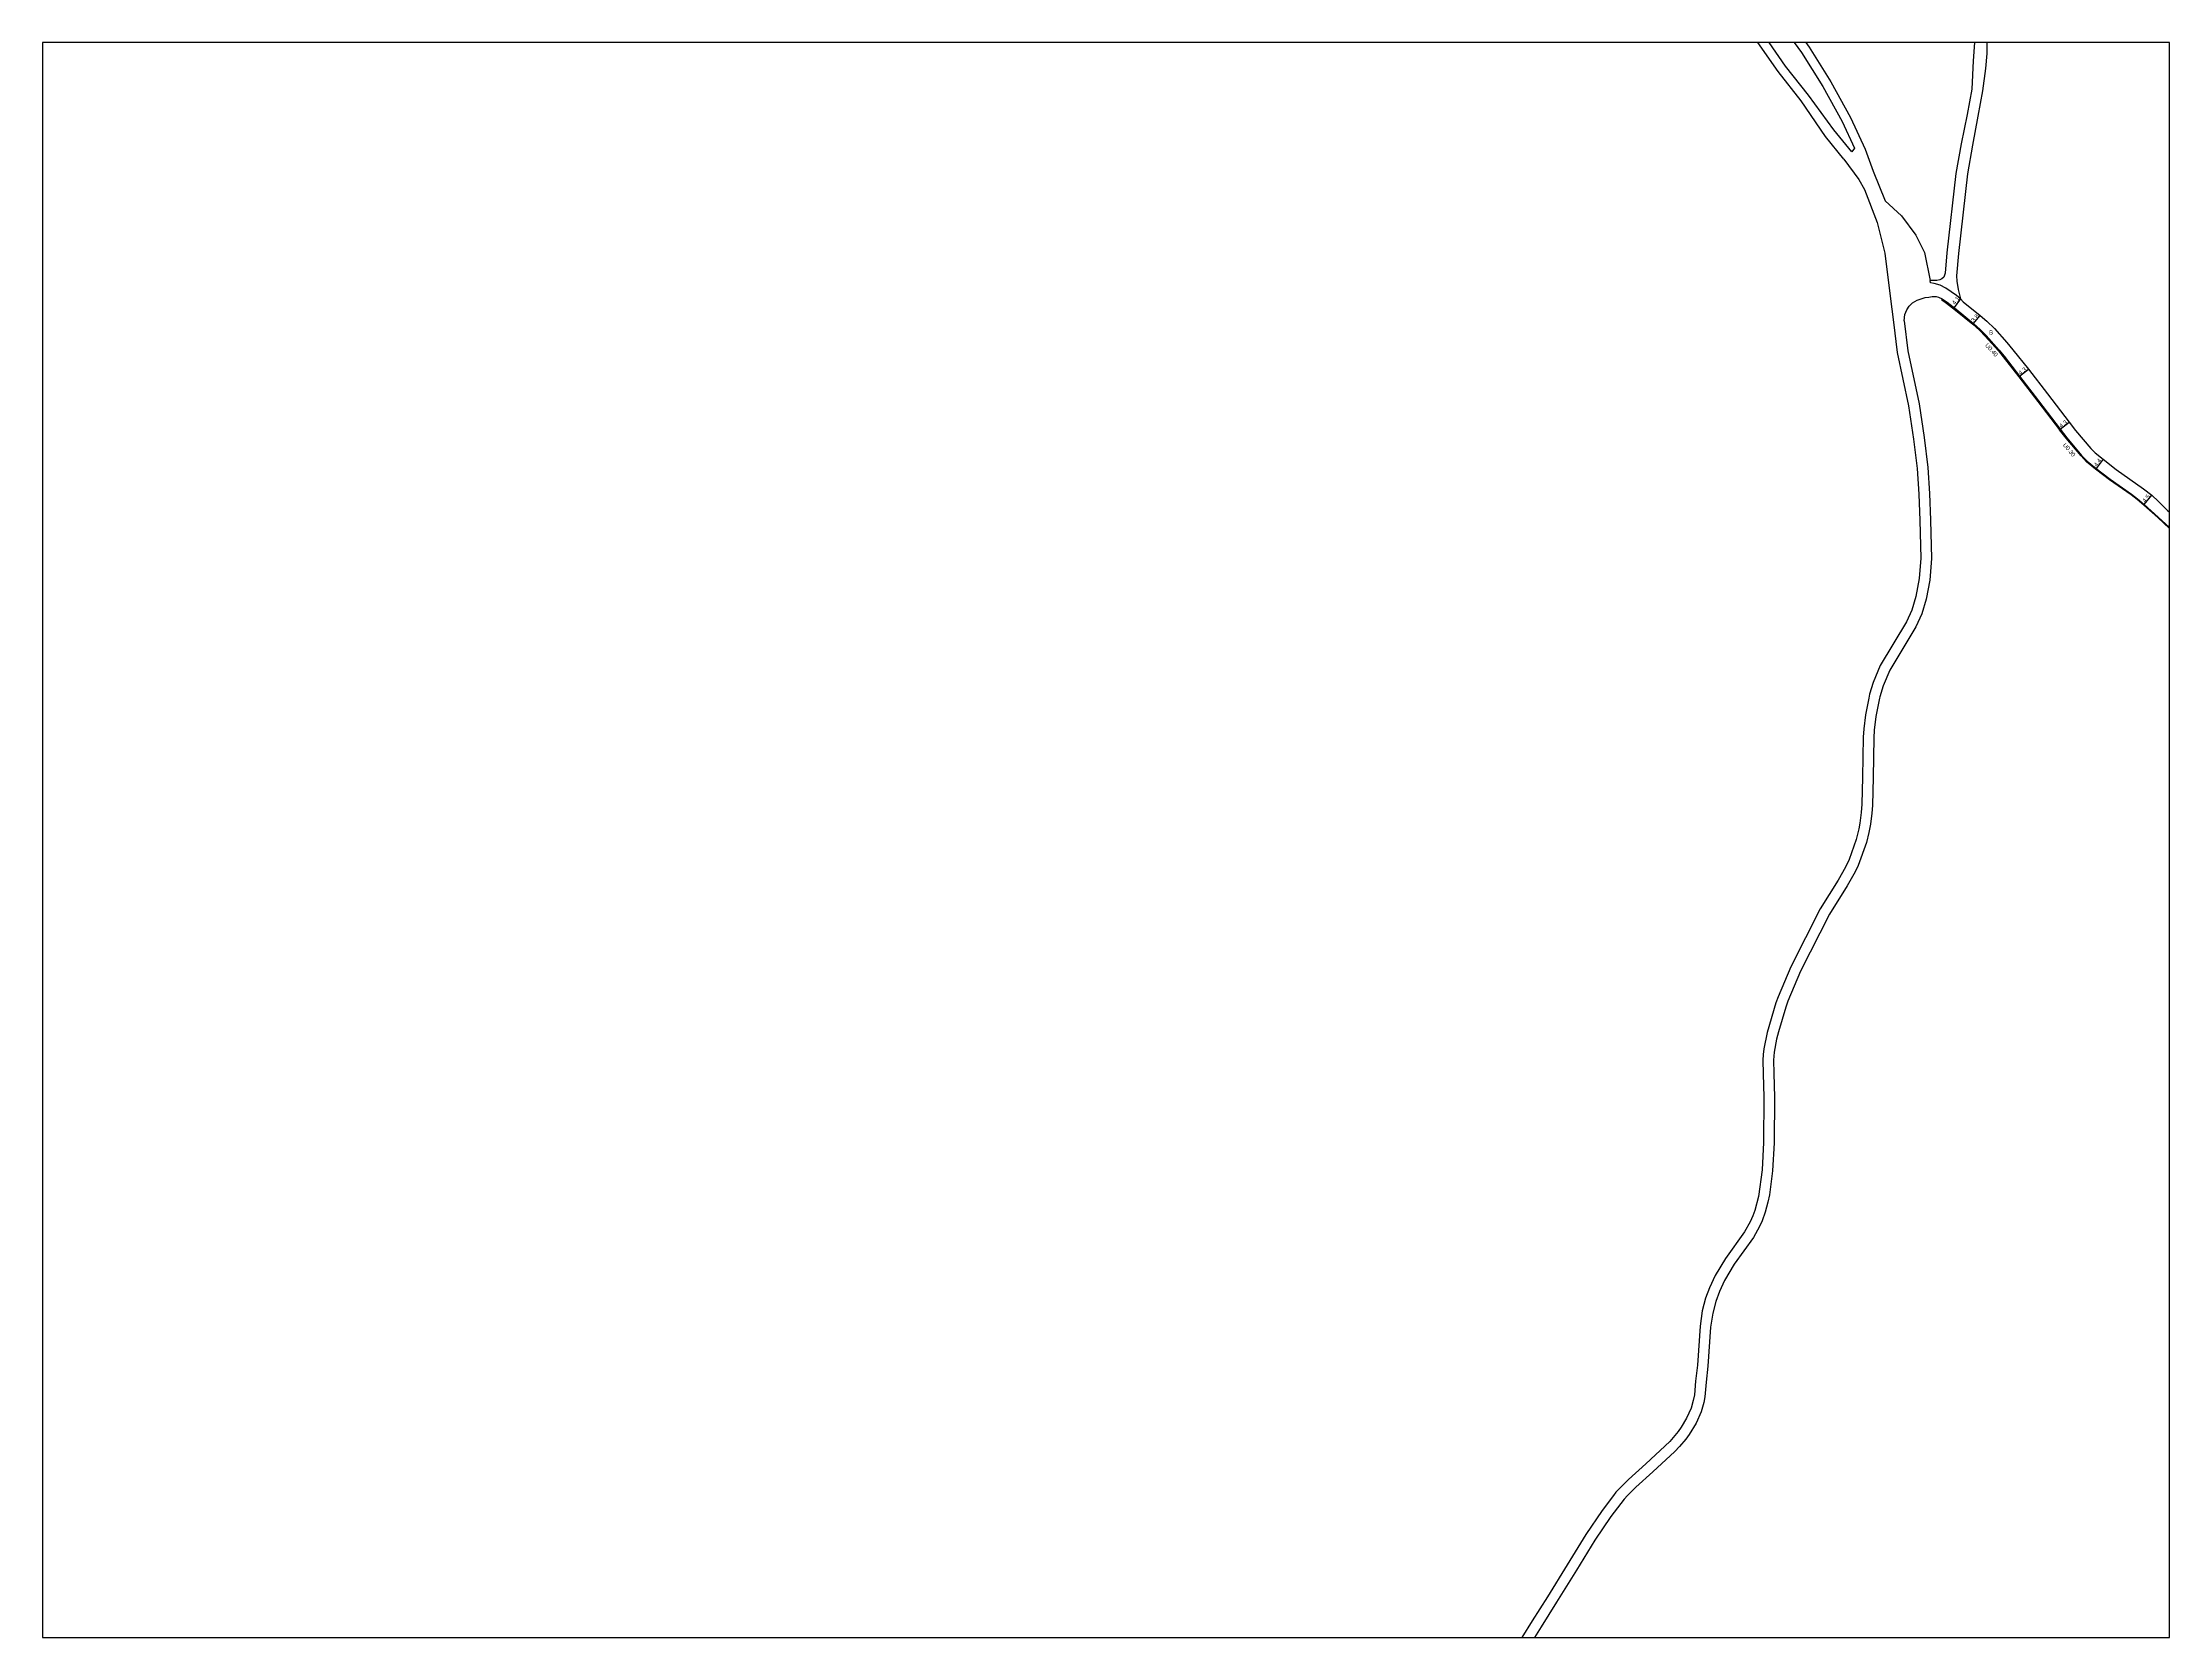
# Model space of a CAD drawing. Header units: metres. Extents: x -28800 to -24000, y -99000 to -96000.
# Drawn here: x -28800 to -28000, y -99000 to -98400 of the extents above; entities that cross this region are included whole.
import ezdxf

# ---------------------------------------------------------------- set-up
doc = ezdxf.new("R2010")
doc.units = ezdxf.units.M
doc.header["$LTSCALE"] = 2.5
for name, color, linetype in [('側溝・桝', 7, 'Continuous'), ('図郭', 7, 'Continuous'), ('幅員', 7, 'Continuous'), ('舗装', 7, 'Continuous'), ('道路', 7, 'Continuous')]:
    doc.layers.add(name, color=color, linetype=linetype)
doc.styles.get("Standard").update_dxf_attribs({"font": ''})
doc.styles.get('Standard').set_extended_font_data('@MS PGothic')

msp = doc.modelspace()

# ---------------------------------------------------------------- linework, layer by layer
at = {"layer": '側溝・桝'}
for points in [[(-28085.55, -98496.38), (-28085.77, -98496.71), (-28083.85, -98498.02), (-28080.42, -98500.62), (-28073.91, -98505.94), (-28071.46, -98508.23), (-28069.29, -98510.47), (-28064.34, -98515.95), (-28062.52, -98518.24), (-28056.7, -98525.81), (-28049.55, -98535.02), (-28041.4, -98545.72), (-28041.32, -98545.66), (-28041.08, -98545.48)], [(-28000, -98582.87), (-28004.42, -98578.74), (-28009.67, -98574.01), (-28012.16, -98571.89), (-28014.46, -98570.11), (-28022.54, -98564.47), (-28027.8, -98560.49), (-28031.21, -98557.7), (-28033.26, -98555.5), (-28038.8, -98548.89), (-28041.32, -98545.66)]]:
    msp.add_lwpolyline(points, dxfattribs=at)
at = {"layer": '図郭'}
msp.add_lwpolyline([(-28800, -99000), (-28000, -99000), (-28000, -98400), (-28800, -98400)], close=True, dxfattribs=at)
at = {"layer": '幅員'}
for points in [[(-28078.57, -98496.38), (-28081.04, -98499.64)], [(-28073.65, -98505.64), (-28071.21, -98502.73)], [(-28056.38, -98525.57), (-28052.99, -98522.93)], [(-28041.08, -98545.48), (-28037.71, -98542.81)], [(-28024.95, -98556.75), (-28027.62, -98560.26)], [(-28009.47, -98573.79), (-28006.6, -98570.32)]]:
    msp.add_lwpolyline(points, dxfattribs=at)
at = {"layer": '舗装'}
msp.add_lwpolyline([(-28078.57, -98496.38), (-28080.11, -98495.18), (-28082.07, -98493.79), (-28084.17, -98492.37), (-28086.29, -98491.24), (-28088.48, -98490.59), (-28089.89, -98490.4), (-28089.96, -98489.46)], dxfattribs=at)
at = {"layer": '道路'}
for points in [[(-28122.42, -98443.84), (-28129.38, -98435.31), (-28138.54, -98421.92), (-28147.2, -98410.95), (-28154.87, -98400)], [(-28119.51, -98441.1), (-28126.21, -98432.78), (-28135.76, -98419.79), (-28144.39, -98408.86), (-28150.6, -98400)], [(-28141.21, -98400), (-28138.39, -98403.75), (-28130.42, -98416.6), (-28123.09, -98429.76), (-28118.49, -98439.74), (-28119.51, -98441.1)], [(-28136.83, -98400), (-28135.5, -98401.77), (-28127.41, -98414.82), (-28119.97, -98428.17), (-28114.49, -98440.07), (-28111.43, -98448.35), (-28106.87, -98459.59), (-28100.82, -98465.19), (-28095.42, -98472.42), (-28092.08, -98479.04), (-28089.96, -98489.46)], [(-28073.29, -98400), (-28073.8, -98406.83), (-28074.29, -98417.59), (-28076.03, -98427.03), (-28078.29, -98438.06), (-28080.41, -98449.29)], [(-28068.63, -98400), (-28068.63, -98404.07), (-28069.16, -98409.83), (-28070.34, -98418.23), (-28072.1, -98427.74), (-28074.05, -98438.63), (-28076, -98449.36), (-28079.32, -98479.31), (-28080.07, -98487.79), (-28079.98, -98489.8), (-28079.47, -98492.92)], [(-28122.42, -98443.84), (-28116.79, -98451.56), (-28114.74, -98455.24), (-28109.96, -98467.7), (-28107.03, -98479.26), (-28104.99, -98495.43), (-28103.79, -98505.18), (-28102.36, -98516.6), (-28098.13, -98536.64), (-28096.28, -98549.18), (-28094.89, -98560.23), (-28094.29, -98569.88), (-28093.84, -98579.86), (-28093.48, -98593.93), (-28094.14, -98601.67), (-28095.45, -98608.43), (-28096.85, -98613.55), (-28098.95, -98617.98), (-28108.79, -98634.33), (-28111.5, -98640.71), (-28112.81, -98645.14), (-28113.1, -98646.62)], [(-28080.41, -98449.29), (-28083.69, -98479.12), (-28084.35, -98486.74), (-28084.91, -98488.21), (-28085.57, -98488.9), (-28086.36, -98489.32), (-28087.48, -98489.56), (-28088.64, -98489.55), (-28089.96, -98489.46)], [(-28099.83, -98504.66), (-28099.5, -98502.34), (-28098.8, -98500.57), (-28097.92, -98499.22), (-28096.66, -98497.96), (-28094.84, -98496.94), (-28091.9, -98495.96), (-28090.46, -98495.73), (-28089.29, -98495.54), (-28087.76, -98495.5)], [(-28087.76, -98495.5), (-28086.88, -98495.78), (-28085.55, -98496.38), (-28083.61, -98497.69), (-28080.17, -98500.31), (-28073.65, -98505.64)], [(-28079.47, -98492.92), (-28078.57, -98496.38)], [(-28078.57, -98496.38), (-28077.65, -98497.56)], [(-28077.65, -98497.56), (-28071.21, -98502.73), (-28068.74, -98504.88), (-28065.87, -98507.64), (-28061.17, -98512.87), (-28058.87, -98515.56), (-28052.99, -98522.93), (-28045.85, -98532.13), (-28037.71, -98542.81), (-28035.34, -98545.9), (-28029.55, -98552.71), (-28027.95, -98554.32), (-28024.95, -98556.75), (-28020.06, -98560.58), (-28009.79, -98567.92), (-28006.6, -98570.32), (-28004.07, -98572.62), (-28000.55, -98576.11), (-28000, -98576.67)], [(-28099.83, -98504.66), (-28098.41, -98515.94), (-28094.19, -98535.94), (-28092.32, -98548.64), (-28090.91, -98559.86), (-28090.3, -98569.67), (-28089.84, -98579.71), (-28089.47, -98594.05), (-28090.17, -98602.22), (-28091.55, -98609.34), (-28093.08, -98614.95), (-28095.42, -98619.87), (-28105.22, -98636.15), (-28107.73, -98642.06), (-28108.92, -98646.09), (-28109.02, -98646.62)], [(-28073.65, -98505.64), (-28071.18, -98507.95), (-28069, -98510.2), (-28064.04, -98515.69), (-28062.21, -98518), (-28056.38, -98525.57), (-28049.24, -98534.78), (-28041.08, -98545.48), (-28038.57, -98548.7), (-28033.03, -98555.3), (-28031.01, -98557.48), (-28027.62, -98560.26), (-28022.36, -98564.22), (-28014.28, -98569.86), (-28011.97, -98571.66), (-28009.47, -98573.79), (-28004.22, -98578.52), (-28000, -98582.46)], [(-28113.1, -98646.62), (-28114.35, -98652.96), (-28114.99, -98658.16), (-28115.21, -98661.32), (-28115.4, -98676.32), (-28115.68, -98686.47), (-28115.91, -98689.69), (-28116.42, -98693.71), (-28116.83, -98695.74), (-28117.84, -98699.76), (-28120.5, -98707.3), (-28121.84, -98710.26), (-28124.6, -98715.13), (-28131.42, -98725.94), (-28142.38, -98747.69), (-28147.21, -98759), (-28148.05, -98761.28), (-28151.35, -98772.39), (-28152.55, -98778.5), (-28152.78, -98780.7), (-28152.89, -98782.83), (-28152.76, -98787.95), (-28152.58, -98796.72), (-28152.69, -98813.78), (-28153.25, -98824.03), (-28154.61, -98834.05), (-28155.98, -98839.34), (-28156.72, -98841.39), (-28157.74, -98843.6), (-28159.89, -98847.37), (-28167.02, -98857.39), (-28170.9, -98863.79), (-28173.01, -98868.45), (-28174.48, -98872.4), (-28175.73, -98877.17), (-28176.57, -98882.85), (-28177.57, -98897.6), (-28178.23, -98903.62), (-28178.69, -98908.68), (-28179.09, -98910.88), (-28179.93, -98913.75), (-28181.63, -98917.51), (-28183.62, -98920.83), (-28184.77, -98922.53), (-28187.91, -98926.3), (-28196.99, -98934.74), (-28203.53, -98940.52), (-28208.2, -98945.31), (-28209.16, -98946.61)], [(-28109.02, -98646.62), (-28110.4, -98653.6), (-28111.02, -98658.62), (-28111.22, -98661.59), (-28111.4, -98676.39), (-28111.69, -98687.06), (-28111.9, -98689.86), (-28112.43, -98694.01), (-28113.07, -98697.21), (-28114, -98700.91), (-28117.07, -98709.61), (-28118.24, -98712.02), (-28121.17, -98717.19), (-28127.93, -98727.91), (-28138.75, -98749.38), (-28143.54, -98760.59), (-28144.35, -98762.89), (-28147.11, -98772.18), (-28147.76, -98774.9), (-28148.72, -98779.78), (-28148.89, -98782.88), (-28148.76, -98787.85), (-28148.58, -98796.69), (-28148.69, -98813.9), (-28149.27, -98824.41), (-28150.5, -98833.45), (-28151.05, -98836.24), (-28152.02, -98840), (-28153.17, -98843.25), (-28154.18, -98845.44), (-28156.51, -98849.53), (-28163.68, -98859.59), (-28167.36, -98865.66), (-28169.26, -98869.84), (-28170.66, -98873.61), (-28171.8, -98877.98), (-28172.59, -98883.28), (-28173.58, -98897.96), (-28174.25, -98904.02), (-28174.74, -98909.47), (-28175.14, -98911.61), (-28176.17, -98915.14), (-28178.08, -98919.37), (-28180.66, -98923.68), (-28181.92, -98925.35), (-28184.27, -98928.17), (-28186.01, -98929.99), (-28194.3, -98937.7), (-28200.77, -98943.42), (-28203.88, -98946.61)], [(-28209.16, -98946.61), (-28213.35, -98952.22), (-28219.54, -98961.25), (-28226.49, -98972.63), (-28233.94, -98984.67), (-28239.66, -98993.8), (-28243.62, -99000)], [(-28203.88, -98946.61), (-28205.15, -98947.91), (-28210.09, -98954.55), (-28216.18, -98963.42), (-28223.08, -98974.72), (-28230.54, -98986.78), (-28236.3, -98995.98), (-28238.87, -99000)]]:
    msp.add_lwpolyline(points, dxfattribs=at)

# ---------------------------------------------------------------- texts
at = {"layer": '側溝・桝'}
for s, rotation, p in [('U0.40', 312.08951, (-28069.48, -98514)), ('U0.30', 309.99794, (-28040.21, -98551.48))]:
    msp.add_text(s, height=1.6, rotation=rotation, dxfattribs=at).set_placement(p)
at = {"layer": '幅員'}
for s, rotation, p in [('4.1', 52.80947, (-28080.69, -98498.77)), ('3.8', 50.02972, (-28073.53, -98505.35)), ('4.3', 37.92088, (-28056.01, -98525.15)), ('4.3', 38.35243, (-28040.71, -98545.06)), ('4.4', 52.71362, (-28027.33, -98559.72)), ('4.5', 50.44228, (-28009.13, -98573.22))]:
    msp.add_text(s, height=1.6, rotation=rotation, dxfattribs=at).set_placement(p)
at = {"layer": '舗装'}
msp.add_text('B', height=1.6, dxfattribs=at).set_placement((-28067.83, -98509.89))

doc.saveas('drawing.dxf')
